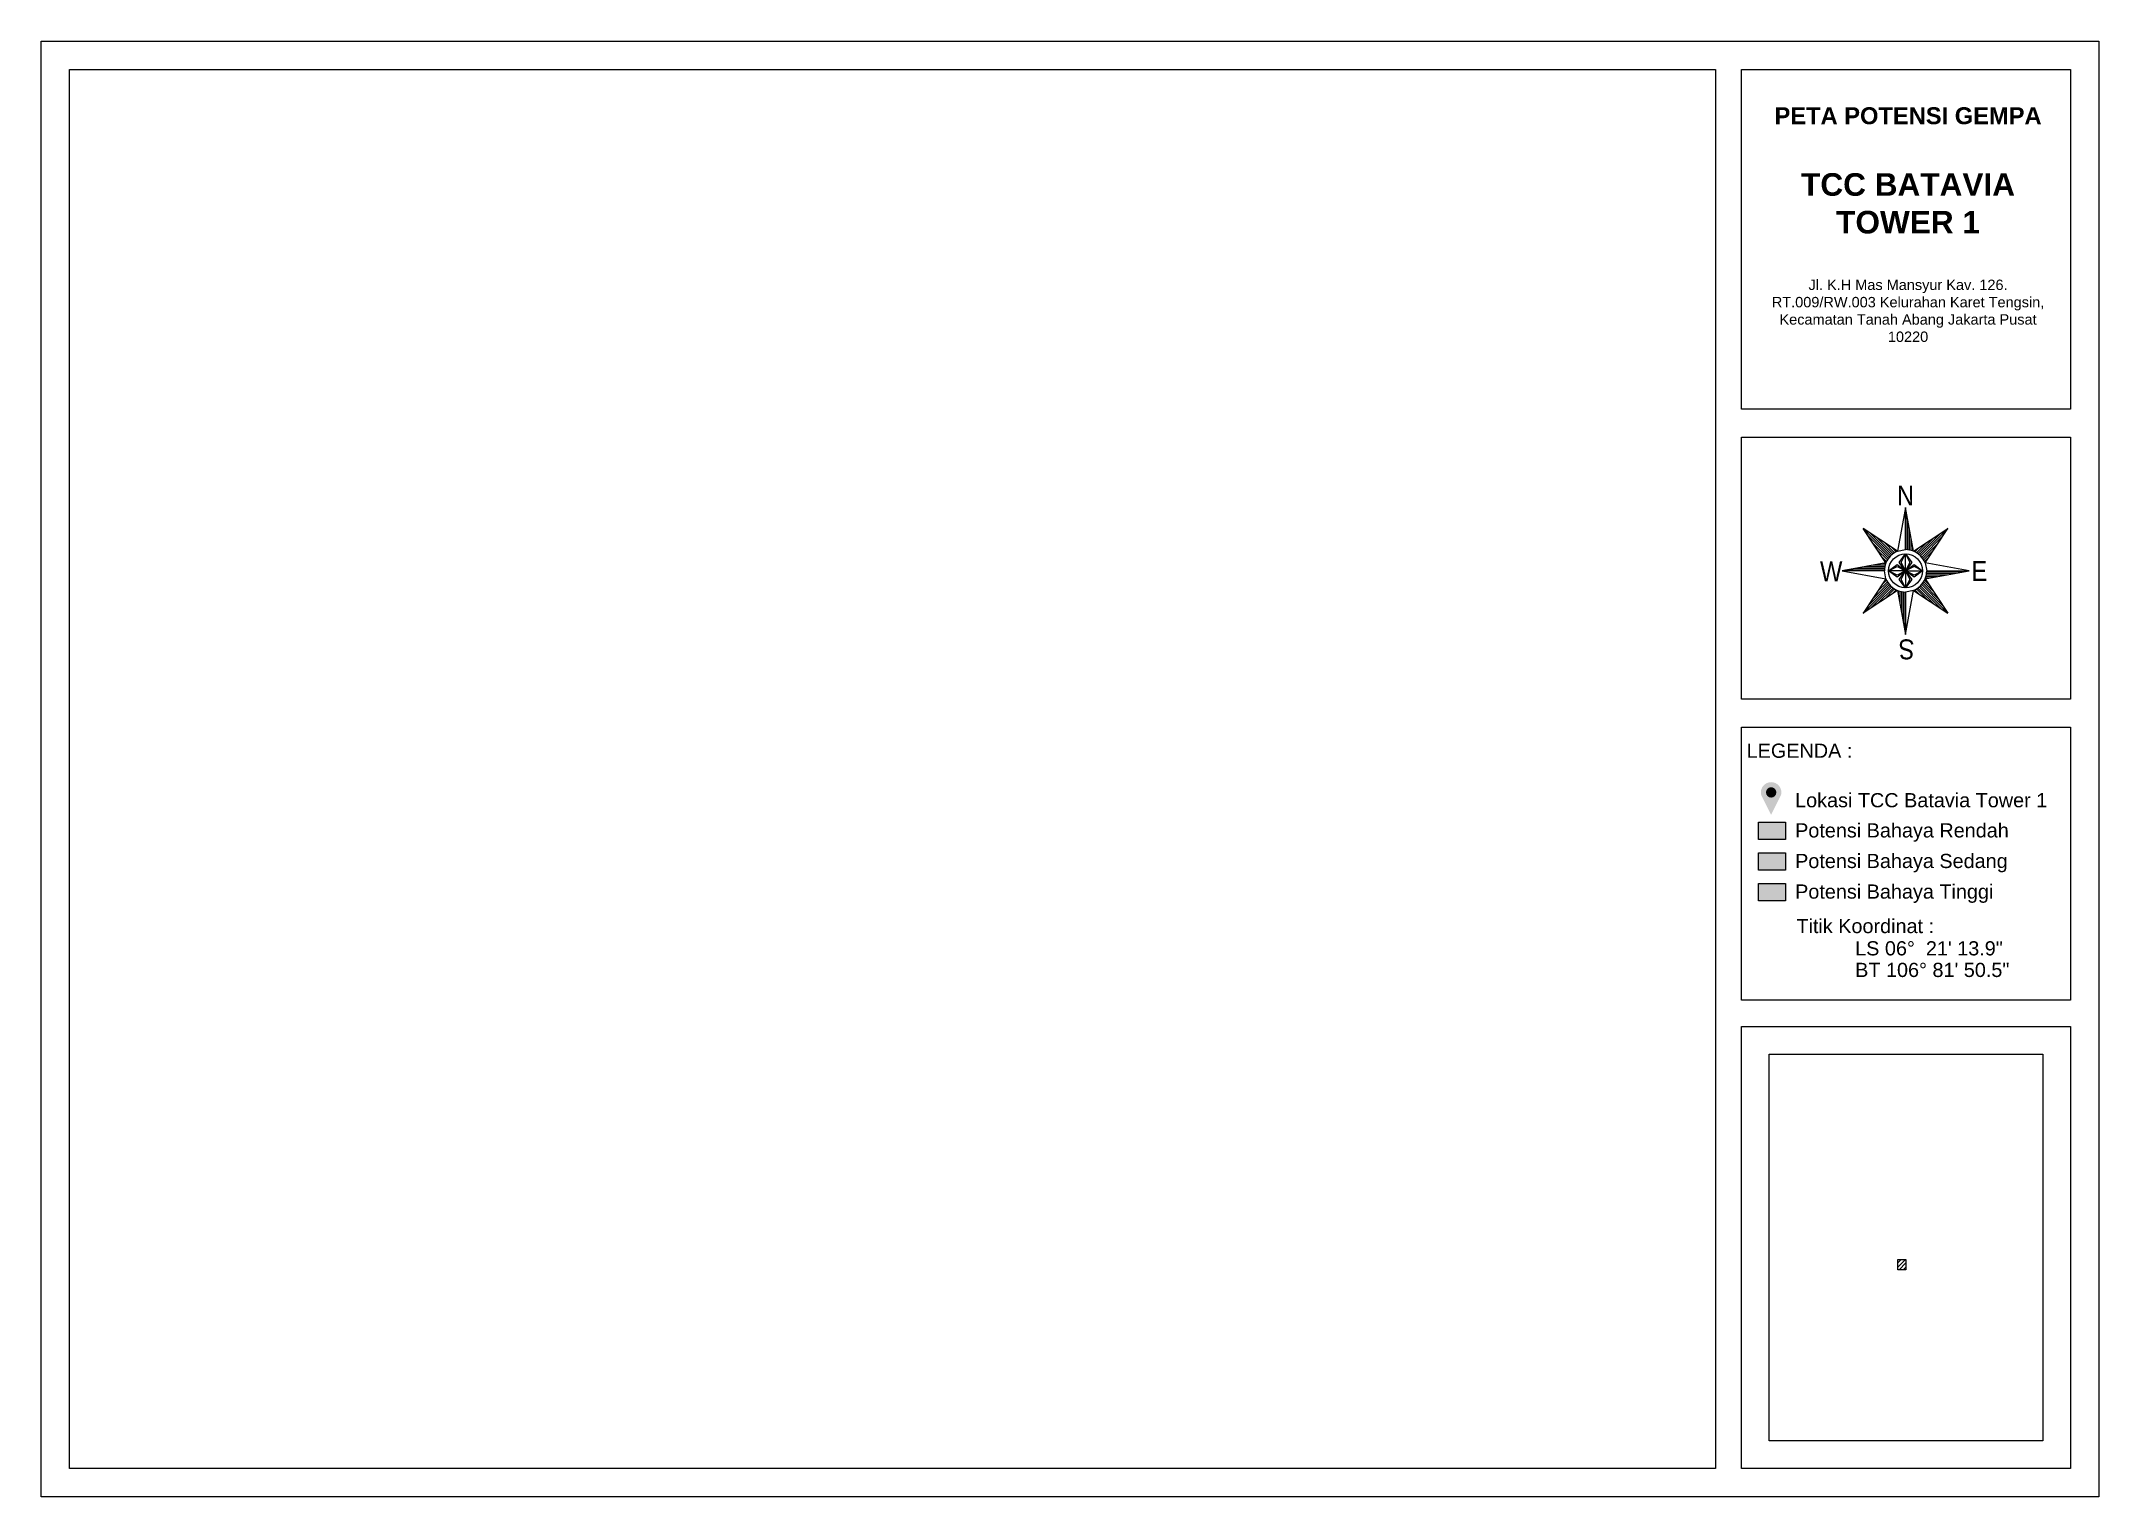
# Model space of a CAD drawing. Header units: millimetres. Extents: x 732789 to 742699, y 10898 to 18897.
# Drawn here: x 735186.3 to 735483.6, y 11318.4 to 11528.7 of the extents above; entities that cross this region are included whole.
import ezdxf

# ---------------------------------------------------------------- set-up
doc = ezdxf.new("R2010")
doc.units = ezdxf.units.MM
doc.linetypes.add('PTS_EXT', pattern=[999999, 0, -999999])
doc.styles.get("Standard").update_dxf_attribs({"font": 'arial.ttf'})

msp = doc.modelspace()

# ---------------------------------------------------------------- texts
at = {"linetype": 'Continuous', "width": 0.85}
for s, rotation, p in [('N', 0, (735454.41, 11461.6)), ('S', 180, (735456.94, 11442.26))]:
    msp.add_text(s, height=2.88, rotation=rotation, dxfattribs=at).set_placement(p)
for s, p in [('W', (735443.29, 11450.64)), ('E', (735465.18, 11450.69))]:
    msp.add_text(s, height=2.88, dxfattribs=at).set_placement(p)
for s, height, p in [('LEGENDA :', 2.049, (735432.69, 11425.15)), ('Lokasi TCC Batavia Tower 1', 2.0494, (735439.69, 11418)), ('Potensi Bahaya Rendah', 2.0494, (735439.69, 11413.64)), ('Potensi Bahaya Sedang', 2.0494, (735439.69, 11409.22)), ('Potensi Bahaya Tinggi', 2.0494, (735439.69, 11404.8)), ('Titik Koordinat :', 2.0494, (735439.88, 11399.82)), ('LS 06°  21\' 13.9"', 2.0494, (735448.37, 11396.6)), ('BT 106° 81\' 50.5"', 2.0494, (735448.37, 11393.48))]:
    msp.add_text(s, height=height).set_placement(p)
at = {"insert": (735434.86, 11519.14), "char_height": 2.69452, "attachment_point": 1}
msp.add_mtext_dynamic_manual_height_columns('\\pxqc;{\\fArial|b1|i0|c0|p34;\\H0.909x;PETA POTENSI GEMPA\\H1.66666x; \\P\\H0.8x;\\PTCC BATAVIA TOWER 1\\fArial|b0|i0|c0|p34;\\H0.82508x;\\P\\P\\H0.55669x;Jl. K.H Mas Mansyur Kav. 126. RT.009/RW.003 Kelurahan Karet Tengsin, Kecamatan Tanah Abang Jakarta Pusat 10220}', width=42.2993, gutter_width=13.47, heights=[0], dxfattribs=at)

# ---------------------------------------------------------------- hatches: boundary and pattern name
h = msp.add_hatch(color=1)
h.dxf.hatch_style = 1
h.paths.add_polyline_path([(735437.66, 11419.79, 1.282095), (735434.79, 11419.79), (735436.23, 11416.91)])
h.paths.add_polyline_path([(735435.48, 11420.15, -1), (735436.97, 11420.15, -1)], flags=16)
at = {"true_color": 0xffffff}
h = msp.add_hatch(color=7, dxfattribs=at)
h.dxf.hatch_style = 1
h.paths.add_polyline_path([(735436.98, 11420.15, 1), (735435.48, 11420.15, 1)])
h = msp.add_hatch(color=3)
h.dxf.hatch_style = 1
h.paths.add_polyline_path([(735438.29, 11415.85), (735434.38, 11415.85), (735434.38, 11413.33), (735438.29, 11413.33)])
h = msp.add_hatch(color=2)
h.dxf.hatch_style = 1
h.paths.add_polyline_path([(735438.29, 11411.43), (735434.38, 11411.43), (735434.38, 11408.91), (735438.29, 11408.91)])
h = msp.add_hatch(color=1)
h.dxf.hatch_style = 1
h.paths.add_polyline_path([(735438.29, 11407.01), (735434.38, 11407.01), (735434.38, 11404.49), (735438.29, 11404.49)])
h = msp.add_hatch()
h.set_pattern_fill('ANSI31', color=1, scale=0.136239)
h.set_pattern_definition([(45, (234389.67574, 3229.15407), (-0.30586422798, 0.30586422798), [])])
h.paths.add_polyline_path([(735455.71, 11352.69), (735454.51, 11352.69), (735454.51, 11351.17), (735455.71, 11351.17)])

# ---------------------------------------------------------------- linework, layer by layer
at = {"linetype": 'Continuous'}
for p, q in [((735456.8, 11454.99), (735455.65, 11461.33)), ((735455.65, 11455.22), (735455.65, 11461.33)), ((735455.74, 11455.21), (735455.74, 11460.83)), ((735455.98, 11455.2), (735455.98, 11459.48)), ((735454.49, 11454.99), (735449.53, 11458.27)), ((735452.81, 11453.31), (735449.53, 11458.27)), ((735453.48, 11454.32), (735449.53, 11458.27)), ((735453.32, 11454.14), (735450.21, 11457.25)), ((735453.66, 11454.49), (735450.55, 11457.6)), ((735453.17, 11453.95), (735450.88, 11456.23)), ((735453.86, 11454.64), (735451.57, 11456.92)), ((735454.07, 11454.78), (735452.6, 11456.24)), ((735456.23, 11455.16), (735456.23, 11458.14)), ((735456.47, 11455.1), (735456.47, 11456.79)), ((735456.8, 11454.99), (735461.76, 11458.27)), ((735457.23, 11454.78), (735458.7, 11456.24)), ((735457.44, 11454.64), (735459.72, 11456.92)), ((735457.63, 11454.49), (735460.74, 11457.6)), ((735457.81, 11454.32), (735461.76, 11458.27)), ((735457.98, 11454.14), (735461.09, 11457.25)), ((735458.13, 11453.95), (735460.41, 11456.23)), ((735458.48, 11453.31), (735461.76, 11458.27)), ((735452.81, 11453.31), (735446.47, 11452.16)), ((735452.7, 11452.98), (735451.01, 11452.98)), ((735453.03, 11453.74), (735451.56, 11455.21)), ((735452.91, 11453.51), (735452.24, 11454.18)), ((735452.78, 11453.23), (735452.36, 11453.23)), ((735453.2, 11452.16), (735454.42, 11453.07)), ((735454.29, 11454.9), (735453.62, 11455.57)), ((735454.42, 11453.07), (735455.65, 11452.16)), ((735454.73, 11453.38), (735455.65, 11454.6)), ((735455.65, 11452.16), (735454.73, 11453.38)), ((735455.03, 11453.38), (735455.65, 11454.6)), ((735455.65, 11452.16), (735455.03, 11453.38)), ((735455.65, 11454.6), (735456.56, 11453.38)), ((735456.56, 11453.38), (735455.65, 11452.16)), ((735455.65, 11452.16), (735456.87, 11453.07)), ((735456.72, 11455.02), (735456.72, 11455.44)), ((735456.87, 11453.07), (735458.09, 11452.16)), ((735457, 11454.9), (735457.67, 11455.57)), ((735458.27, 11453.74), (735459.73, 11455.21)), ((735458.39, 11453.51), (735459.06, 11454.18)), ((735452.59, 11452.16), (735446.47, 11452.16)), ((735452.59, 11452.25), (735446.97, 11452.25)), ((735452.61, 11452.49), (735448.32, 11452.49)), ((735452.81, 11451), (735449.53, 11446.04)), ((735452.64, 11452.74), (735449.67, 11452.74)), ((735453.32, 11450.17), (735450.21, 11447.06)), ((735453.17, 11450.37), (735450.88, 11448.08)), ((735453.03, 11450.58), (735451.56, 11449.11)), ((735452.91, 11450.8), (735452.24, 11450.13)), ((735454.42, 11451.54), (735453.2, 11452.16)), ((735454.42, 11451.24), (735453.2, 11452.16)), ((735455.65, 11452.16), (735454.42, 11451.54)), ((735455.65, 11452.16), (735454.42, 11451.24)), ((735454.73, 11450.93), (735455.65, 11452.16)), ((735455.65, 11449.71), (735454.73, 11450.93)), ((735456.87, 11452.77), (735455.65, 11452.16)), ((735455.65, 11452.16), (735456.26, 11450.93)), ((735455.65, 11452.16), (735456.56, 11450.93)), ((735456.87, 11451.24), (735455.65, 11452.16)), ((735456.26, 11450.93), (735455.65, 11449.71)), ((735456.56, 11450.93), (735455.65, 11449.71)), ((735458.09, 11452.16), (735456.87, 11452.77)), ((735458.09, 11452.16), (735456.87, 11451.24)), ((735457.98, 11450.17), (735461.09, 11447.06)), ((735458.13, 11450.37), (735460.41, 11448.08)), ((735458.27, 11450.58), (735459.73, 11449.11)), ((735458.39, 11450.8), (735459.06, 11450.13)), ((735458.48, 11451), (735464.82, 11452.16)), ((735458.48, 11451), (735461.76, 11446.04)), ((735458.51, 11451.09), (735458.93, 11451.09)), ((735458.59, 11451.33), (735460.28, 11451.33)), ((735458.65, 11451.58), (735461.63, 11451.58)), ((735458.69, 11451.82), (735462.97, 11451.82)), ((735458.7, 11452.06), (735464.32, 11452.06)), ((735458.71, 11452.16), (735464.82, 11452.16)), ((735453.48, 11449.99), (735449.53, 11446.04)), ((735454.49, 11449.32), (735449.53, 11446.04)), ((735453.66, 11449.83), (735450.55, 11446.72)), ((735453.86, 11449.68), (735451.57, 11447.39)), ((735454.07, 11449.54), (735452.6, 11448.07)), ((735454.29, 11449.42), (735453.62, 11448.75)), ((735454.49, 11449.32), (735455.65, 11442.98)), ((735454.58, 11449.29), (735454.58, 11448.87)), ((735454.82, 11449.21), (735454.82, 11447.52)), ((735455.07, 11449.15), (735455.07, 11446.18)), ((735455.31, 11449.12), (735455.31, 11444.83)), ((735455.55, 11449.1), (735455.55, 11443.48)), ((735455.65, 11449.1), (735455.65, 11442.98)), ((735456.8, 11449.32), (735461.76, 11446.04)), ((735457, 11449.42), (735457.67, 11448.75)), ((735457.23, 11449.54), (735458.7, 11448.07)), ((735457.44, 11449.68), (735459.72, 11447.39)), ((735457.63, 11449.83), (735460.74, 11446.72)), ((735457.81, 11449.99), (735461.76, 11446.04))]:
    msp.add_line(p, q, dxfattribs=at)
for points in [[(735186.25, 11528.68), (735483.58, 11528.68), (735483.58, 11318.38), (735186.25, 11318.38)], [(735190.34, 11524.6), (735428.18, 11524.6), (735428.18, 11322.46), (735190.34, 11322.46)], [(735431.96, 11524.6), (735479.5, 11524.6), (735479.5, 11475.54), (735431.96, 11475.54)], [(735431.96, 11471.46), (735479.5, 11471.46), (735479.5, 11433.64), (735431.96, 11433.64)], [(735431.96, 11429.56), (735479.5, 11429.56), (735479.5, 11390.15), (735431.96, 11390.15)], [(735434.38, 11415.85), (735438.29, 11415.85), (735438.29, 11413.33), (735434.38, 11413.33)], [(735434.38, 11411.43), (735438.29, 11411.43), (735438.29, 11408.91), (735434.38, 11408.91)], [(735434.38, 11407.01), (735438.29, 11407.01), (735438.29, 11404.49), (735434.38, 11404.49)], [(735431.96, 11386.32), (735479.5, 11386.32), (735479.5, 11322.46), (735431.96, 11322.46)], [(735435.96, 11382.32), (735475.5, 11382.32), (735475.5, 11326.46), (735435.96, 11326.46)]]:
    msp.add_lwpolyline(points, close=True)
at = {"linetype": 'PTS_EXT'}
msp.add_lwpolyline([(735449.53, 11458.27), (735452.81, 11453.31), (735446.47, 11452.16), (735452.81, 11451), (735449.53, 11446.04), (735454.49, 11449.32), (735455.65, 11442.98), (735456.8, 11449.32), (735461.76, 11446.04), (735458.48, 11451), (735464.82, 11452.16), (735458.48, 11453.31), (735461.76, 11458.27), (735456.8, 11454.99), (735455.65, 11461.33), (735454.49, 11454.99)], close=True, dxfattribs=at)
at = {"linetype": 'Continuous'}
for points in [[(735455.65, 11461.33), (735454.49, 11454.99), (735455.65, 11455.22), (735455.65, 11461.33)], [(735455.65, 11452.16), (735455.65, 11454.6), (735456.26, 11453.38), (735455.65, 11452.16)], [(735464.82, 11452.16), (735458.48, 11453.31), (735458.71, 11452.16), (735464.82, 11452.16)], [(735446.47, 11452.16), (735452.81, 11451), (735452.59, 11452.16), (735446.47, 11452.16)], [(735455.65, 11452.16), (735453.2, 11452.16), (735454.42, 11452.77), (735455.65, 11452.16)], [(735455.65, 11452.16), (735455.65, 11449.71), (735455.03, 11450.93), (735455.65, 11452.16)], [(735455.65, 11452.16), (735458.09, 11452.16), (735456.87, 11451.54), (735455.65, 11452.16)], [(735455.65, 11442.98), (735456.8, 11449.32), (735455.65, 11449.1), (735455.65, 11442.98)]]:
    msp.add_lwpolyline(points, close=True, dxfattribs=at)
at = {"color": 1}
msp.add_lwpolyline([(735454.51, 11352.69), (735455.71, 11352.69), (735455.71, 11351.17), (735454.51, 11351.17)], close=True, dxfattribs=at)
at = {"linetype": 'Continuous'}
msp.add_circle((735455.65, 11452.16), 2.45, dxfattribs=at)
for start, end in [(157.849, 180), (112.151, 157.849), (67.8485, 90), (22.1515, 67.8486), (202.151, 247.849), (292.151, 337.849), (337.849, 0), (247.849, 270)]:
    msp.add_arc((735455.65, 11452.16), 3.06, start, end, dxfattribs=at)

msp.set_redraw_order([(e.dxf.handle, doc.entitydb.next_handle()) for e in msp.query("TEXT MTEXT ATTDEF DIMENSION ARC_DIMENSION")])  # texts and dimensions are drawn at this point

doc.saveas('drawing.dxf')
